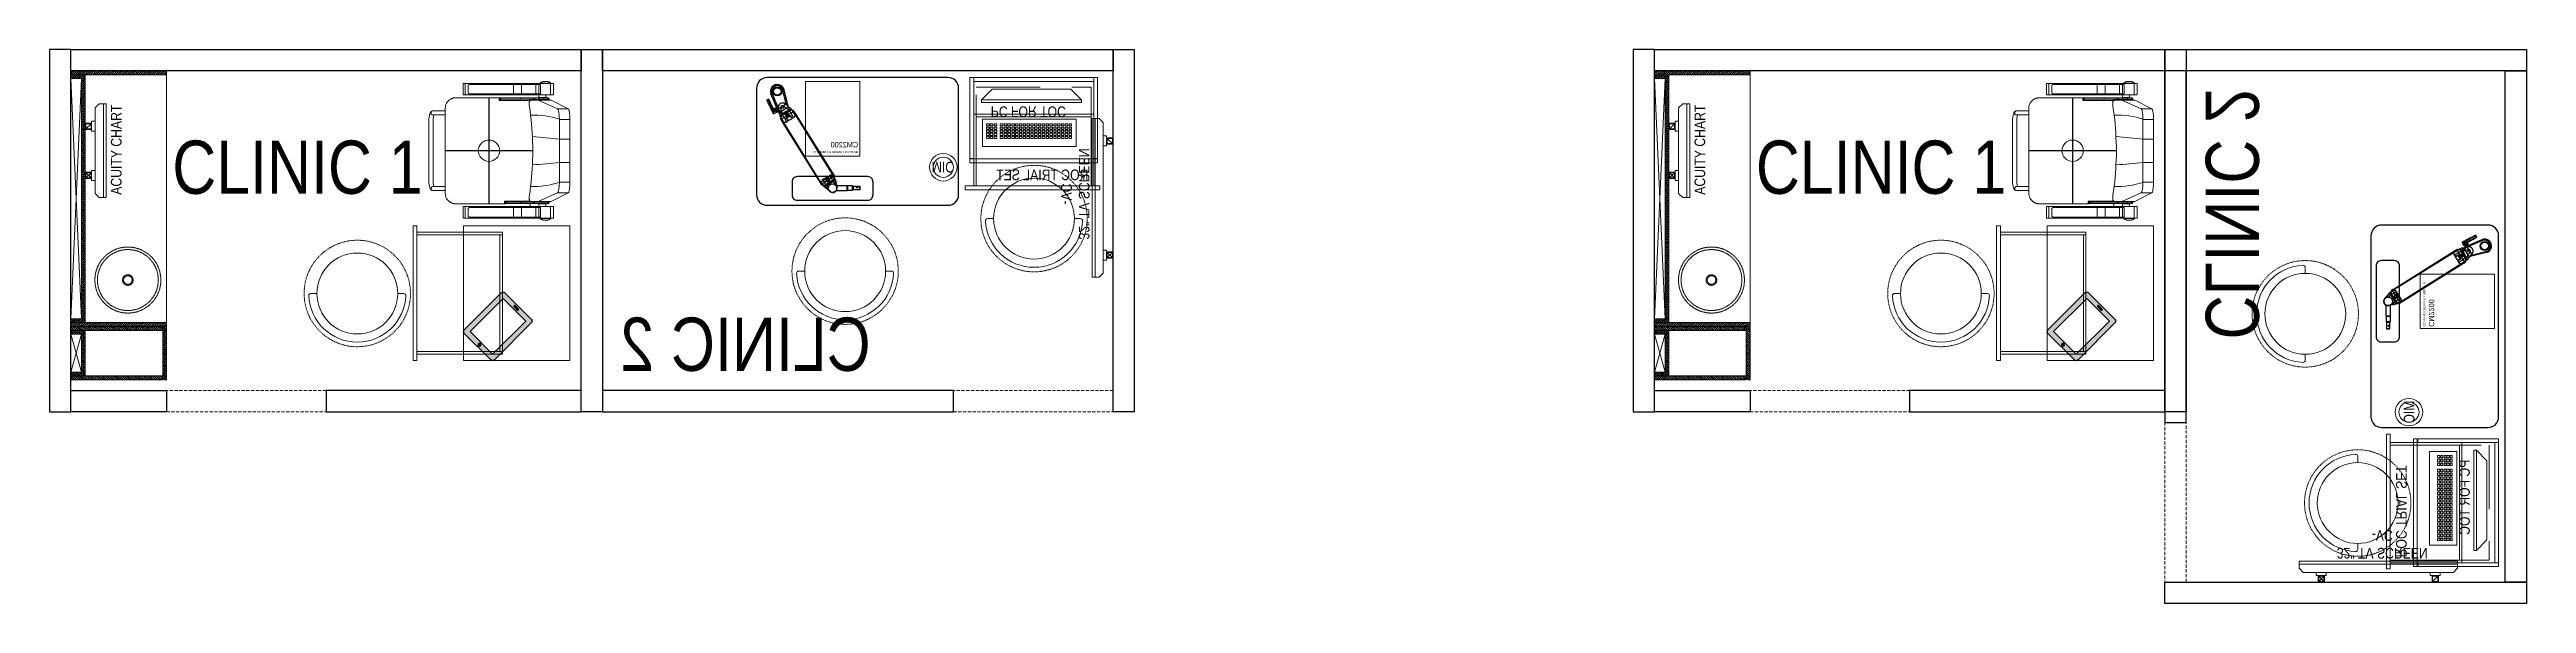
# Model space of a CAD drawing. Header units: millimetres. Extents: x 27333 to 46212, y -885368 to -882768.
# Drawn here: x 27333 to 38978, y -885368 to -882768 of the extents above; entities that cross this region are included whole.
import ezdxf

# ---------------------------------------------------------------- set-up
doc = ezdxf.new("R2010")
doc.units = ezdxf.units.MM
doc.header["$LTSCALE"] = 12
doc.header["$MEASUREMENT"] = 0
doc.header["$PDMODE"] = 3
for name, pattern in [('a_p6_plan_L18$0$HIDDEN', [0.375, 0.25, -0.125]), ('DASHDOT2', [0.5, 0.25, -0.125, 0, -0.125]), ('HIDDEN', [0.375, 0.25, -0.125])]:
    doc.linetypes.add(name, pattern=pattern)
doc.layers.get('0').update_dxf_attribs({"lineweight": 25})
for name, color, linetype, lineweight in [('A-SHUTTER', 5, 'Continuous', 18), ('LK-EQPMT', 3, 'Continuous', 18), ('LK-FF&E FLOOR', 1, 'Continuous', 9), ('LK-FF&E WALL', 1, 'Continuous', 9), ('LK-FURNITURE', 13, 'Continuous', 9), ('LK-IT', 3, 'Continuous', 18), ('LK-PARTITION', 21, 'Continuous', 25), ('LK-PELMET', 5, 'a_p6_plan_L18$0$HIDDEN', 9), ('LK-TV SCREEN', 3, 'Continuous', 9), ('LN-ELEVATION-1', 81, 'Continuous', 13), ('LN-ELEVATION-2', 103, 'Continuous', 20), ('LN-ELEVATION-3', 125, 'a_p6_plan_L18$0$HIDDEN', 18), ('LN-ELEVATION-4', 145, 'Continuous', 13), ('LN-HATCH', 251, 'Continuous', 0), ('LN-TEXT', 7, 'Continuous', 0)]:
    doc.layers.add(name, color=color, linetype=linetype, lineweight=lineweight)
doc.styles.add('LK TXT HEADER', font='Arial Narrow.ttf', dxfattribs={"height": 250})
doc.styles.add('LK TXT STD 100', font='Arial Narrow.ttf', dxfattribs={"height": 100})
doc.styles.get("Standard").update_dxf_attribs({"font": 'Arial Narrow.ttf'})
doc.dimstyles.new('LK DIM 100', dxfattribs={"dimscale": 0.8, "dimtxt": 100, "dimasz": 50, "dimexe": 50, "dimexo": 50, "dimgap": 25, "dimtad": 0, "dimdec": 0, "dimzin": 0, "dimdsep": 46, "dimtxsty": 'LK TXT STD 100', "dimblk": 'ARCHTICK', "dimblk1": 'ARCHTICK', "dimblk2": 'ARCHTICK', "dimcen": 0, "dimdle": 50, "dimclre": 8, "dimclrt": 256, "dimadec": 0, "dimazin": 0, "dimtfac": 1, "dimtdec": 0, "dimtofl": 0, "dimtmove": 1, "dimatfit": 3, "dimfxl": 3, "dimtolj": 1, "dimlwd": 5, "dimlwe": 0, "dimarcsym": 0})

# ---------------------------------------------------------------- blocks, each defined once
blk = doc.blocks.new('dsg')
at = {"color": 0, "linetype": 'ByBlock', "lineweight": -2}
for radius in [155, 143, 25, 20]:
    blk.add_circle((11492, -171103), radius, dxfattribs=at)
blk = doc.blocks.new('CLINIC - CABINET SINK')
at = {"layer": 'LN-HATCH', "ltscale": 0.5}
h = blk.add_hatch(dxfattribs=at)
h.set_pattern_fill('ANSI31', color=256, scale=2)
h.set_pattern_definition([(45, (4052861.5004, 1708016.356), (-4.4901280605, 4.4901280605), [])])
h.paths.add_polyline_path([(-563, 157), (565, 157), (565, 175), (-563, 175)])
h.paths.add_polyline_path([(583, 225), (601, 225), (601, -225), (583, -225)])
h.paths.add_polyline_path([(565, 225), (583, 225), (583, 157), (565, 157)])
h.paths.add_polyline_path([(-581, 225), (-599, 225), (-599, -225), (-581, -225)])
h.paths.add_polyline_path([(-581, 225), (-563, 225), (-563, 157), (-581, 157)])
at = {"layer": 'LN-ELEVATION-1', "ltscale": 0.5}
for points in [[(-581, 225), (-599, 225), (-599, -225), (-581, -225)], [(-581, 225), (-563, 225), (-563, 157), (-581, 157)], [(-563, 157), (565, 157), (565, 175), (-563, 175)], [(565, 225), (583, 225), (583, 157), (565, 157)], [(583, 225), (601, 225), (601, -225), (583, -225)]]:
    blk.add_lwpolyline(points, close=True, dxfattribs=at)
at = {"layer": 'LN-ELEVATION-2', "ltscale": 0.5}
blk.add_line((583, -225), (-581, -225), dxfattribs=at)
at = {"layer": 'LN-HATCH', "ltscale": 0.5}
for p, q in [((565, 225), (-563, 175)), ((-563, 225), (565, 175))]:
    blk.add_line(p, q, dxfattribs=at)
at = {"layer": 'LN-ELEVATION-3', "xscale": -1, "rotation": 41.1558274151866}
blk.add_blockref('dsg', (-103569, 136347), dxfattribs=at)
blk = doc.blocks.new('CLINIC SCREEN')
at = {"layer": 'LK-EQPMT', "ltscale": 12}
for p, q in [((-220, -19), (-201, 0)), ((201, 0), (-201, 0)), ((-139, 0), (-139, 16)), ((-139, 16), (-92, 16)), ((-92, 16), (-92, 0)), ((92, 16), (92, 0)), ((92, 16), (139, 16)), ((139, 0), (139, 16)), ((220, -19), (201, 0)), ((-220, -39), (-220, -19)), ((220, -39), (220, -19))]:
    blk.add_line(p, q, dxfattribs=at)
at = {"layer": 'LK-EQPMT'}
for p, q in [((-103, 43), (-127, 19)), ((-127, 43), (-103, 19)), ((103, 43), (127, 19))]:
    blk.add_line(p, q, dxfattribs=at)
for points in [[(-130, 16), (-100, 16), (-100, 46), (-130, 46)], [(-127, 19), (-103, 19), (-103, 43), (-127, 43)], [(130, 16), (100, 16), (100, 46), (130, 46)], [(127, 19), (103, 19), (103, 43), (127, 43)]]:
    blk.add_lwpolyline(points, close=True, dxfattribs=at)
at = {"layer": 'LK-EQPMT', "ltscale": 12}
blk.add_lwpolyline([(-220, -52), (-220, -39), (220, -39), (220, -52)], close=True, dxfattribs=at)
at = {"layer": 'LK-EQPMT', "color": 0, "ltscale": 2, "insert": (5, -100), "char_height": 50, "attachment_point": 5}
blk.add_mtext_dynamic_manual_height_columns('ACUITY CHART', width=466.48, gutter_width=12.5, heights=[0], dxfattribs=at)
blk = doc.blocks.new('CLINIC - MOP CLOSET')
at = {"layer": 'LN-ELEVATION-1', "ltscale": 0.5}
for p, q in [((-106, 216), (-124, 216)), ((-124, 216), (-124, -216)), ((-106, 216), (-88, 216)), ((-106, 148), (-106, 216)), ((-106, -216), (-106, 216)), ((-88, 148), (-106, 148)), ((-88, 216), (-88, 148)), ((90, 166), (-88, 166)), ((-88, 166), (-88, 148)), ((-88, 148), (90, 148)), ((90, 216), (108, 216)), ((90, 148), (90, 216)), ((90, 148), (90, 166)), ((108, 148), (90, 148)), ((108, 216), (108, 148)), ((108, 216), (126, 216)), ((108, -216), (108, 216)), ((126, 216), (126, -216)), ((-124, -216), (-106, -216)), ((-115, -216), (-124, -225)), ((-124, -225), (-124, -234)), ((126, -216), (-115, -216)), ((126, -216), (108, -216)), ((126, -234), (126, -216)), ((-124, -234), (126, -234))]:
    blk.add_line(p, q, dxfattribs=at)
at = {"layer": 'LN-HATCH', "linetype": 'Continuous', "ltscale": 0.5}
for p, q in [((-124, 213), (-122, 216)), ((-124, 205), (-113, 216)), ((-124, 196), (-106, 214)), ((-124, 187), (-106, 205)), ((-124, 178), (-106, 196)), ((-124, 169), (-106, 187)), ((-124, 160), (-106, 178)), ((-124, 152), (-106, 170)), ((-124, 143), (-106, 161)), ((-124, 134), (-106, 152)), ((-124, 125), (-106, 143)), ((-124, 116), (-106, 134)), ((-124, 107), (-106, 125)), ((-124, 99), (-106, 117)), ((-106, 214), (-104, 216)), ((-106, 205), (-95, 216)), ((-106, 196), (-88, 214)), ((-106, 187), (-88, 205)), ((-106, 178), (-88, 196)), ((-106, 170), (-88, 188)), ((-106, 161), (-88, 179)), ((-106, 152), (-88, 170)), ((-101, 148), (-88, 161)), ((-93, 148), (-88, 152)), ((-88, 161), (-83, 166)), ((-88, 152), (-75, 166)), ((-84, 148), (-66, 166)), ((-75, 148), (-57, 166)), ((-66, 148), (-48, 166)), ((-57, 148), (-39, 166)), ((-48, 148), (-30, 166)), ((-40, 148), (-22, 166)), ((-31, 148), (-13, 166)), ((-22, 148), (-4, 166)), ((-13, 148), (5, 166)), ((-4, 148), (14, 166)), ((5, 148), (23, 166)), ((13, 148), (31, 166)), ((22, 148), (40, 166)), ((31, 148), (49, 166)), ((40, 148), (58, 166)), ((49, 148), (67, 166)), ((58, 148), (76, 166)), ((67, 148), (85, 166)), ((75, 148), (90, 162)), ((84, 148), (90, 153)), ((90, 215), (90, 216)), ((90, 206), (99, 216)), ((90, 198), (108, 216)), ((90, 189), (108, 207)), ((90, 180), (108, 198)), ((90, 171), (108, 189)), ((90, 162), (108, 180)), ((90, 153), (108, 171)), ((93, 148), (108, 163)), ((102, 148), (108, 154)), ((108, 216), (108, 216)), ((108, 207), (117, 216)), ((108, 198), (126, 216)), ((108, 189), (126, 207)), ((108, 180), (126, 198)), ((108, 171), (126, 189)), ((108, 163), (126, 181)), ((108, 154), (126, 172)), ((108, 145), (126, 163)), ((108, 136), (126, 154)), ((108, 127), (126, 145)), ((108, 118), (126, 136)), ((108, 110), (126, 128)), ((108, 101), (126, 119)), ((-124, 90), (-106, 108)), ((-124, 81), (-106, 99)), ((-124, 72), (-106, 90)), ((-124, 63), (-106, 81)), ((-124, 54), (-106, 72)), ((-124, 46), (-106, 64)), ((-124, 37), (-106, 55)), ((-124, 28), (-106, 46)), ((-124, 19), (-106, 37)), ((-124, 10), (-106, 28)), ((-124, 1), (-106, 19)), ((-124, -8), (-106, 10)), ((-124, -16), (-106, 2)), ((108, 92), (126, 110)), ((108, 83), (126, 101)), ((108, 74), (126, 92)), ((108, 65), (126, 83)), ((108, 57), (126, 75)), ((108, 48), (126, 66)), ((108, 39), (126, 57)), ((108, 30), (126, 48)), ((108, 21), (126, 39)), ((108, 12), (126, 30)), ((108, 4), (126, 22)), ((108, -5), (126, 13)), ((108, -14), (126, 4)), ((-124, -25), (-106, -7)), ((-124, -34), (-106, -16)), ((-124, -43), (-106, -25)), ((-124, -52), (-106, -34)), ((-124, -61), (-106, -43)), ((-124, -69), (-106, -51)), ((-124, -78), (-106, -60)), ((-124, -87), (-106, -69)), ((-124, -96), (-106, -78)), ((-124, -105), (-106, -87)), ((-124, -114), (-106, -96)), ((-124, -122), (-106, -104)), ((-124, -131), (-106, -113)), ((108, -23), (126, -5)), ((108, -32), (126, -14)), ((108, -41), (126, -23)), ((108, -50), (126, -32)), ((108, -58), (126, -40)), ((108, -67), (126, -49)), ((108, -76), (126, -58)), ((108, -85), (126, -67)), ((108, -94), (126, -76)), ((108, -103), (126, -85)), ((108, -111), (126, -93)), ((108, -120), (126, -102)), ((108, -129), (126, -111)), ((-124, -140), (-106, -122)), ((-124, -149), (-106, -131)), ((-124, -158), (-106, -140)), ((-124, -167), (-106, -149)), ((-124, -175), (-106, -157)), ((-124, -184), (-106, -166)), ((-124, -193), (-106, -175)), ((-124, -202), (-106, -184)), ((-124, -211), (-106, -193)), ((-124, -231), (-109, -216)), ((-121, -216), (-106, -202)), ((-118, -234), (-100, -216)), ((-112, -216), (-106, -210)), ((-110, -234), (-92, -216)), ((-101, -234), (-83, -216)), ((-92, -234), (-74, -216)), ((-83, -234), (-65, -216)), ((-74, -234), (-56, -216)), ((-65, -234), (-47, -216)), ((-57, -234), (-39, -216)), ((-48, -234), (-30, -216)), ((-39, -234), (-21, -216)), ((-30, -234), (-12, -216)), ((-21, -234), (-3, -216)), ((-12, -234), (6, -216)), ((-4, -234), (14, -216)), ((5, -234), (23, -216)), ((14, -234), (32, -216)), ((23, -234), (41, -216)), ((32, -234), (50, -216)), ((41, -234), (59, -216)), ((49, -234), (67, -216)), ((58, -234), (76, -216)), ((67, -234), (85, -216)), ((76, -234), (94, -216)), ((85, -234), (103, -216)), ((94, -234), (112, -216)), ((103, -234), (121, -216)), ((108, -138), (126, -120)), ((108, -147), (126, -129)), ((108, -156), (126, -138)), ((108, -164), (126, -146)), ((108, -173), (126, -155)), ((108, -182), (126, -164)), ((108, -191), (126, -173)), ((108, -200), (126, -182)), ((108, -209), (126, -191)), ((109, -216), (126, -199)), ((111, -234), (126, -220)), ((118, -216), (126, -208)), ((120, -234), (126, -229))]:
    blk.add_line(p, q, dxfattribs=at)
at = {"layer": 'LN-HATCH', "ltscale": 0.5}
for p, q in [((90, 216), (-88, 166)), ((-88, 216), (90, 166))]:
    blk.add_line(p, q, dxfattribs=at)
blk = doc.blocks.new('TRIAL SET CABINET 633x500')
at = {"layer": 'LN-ELEVATION-4', "true_color": 0xc7c8ca}
h = blk.add_hatch(color=9, dxfattribs=at)
h.dxf.hatch_style = 1
edge = h.paths.add_edge_path()
edge.add_line((-9, -982), (116, -858))
edge.add_arc((107, -849), 12, 315, 405)
edge.add_line((116, -841), (-58, -667))
edge.add_arc((-67, -675), 12, 45, 135)
edge.add_line((-75, -667), (-199, -791))
edge.add_arc((-191, -800), 12, 135, 225)
edge.add_line((-199, -808), (-26, -982))
edge.add_arc((-17, -973), 12, 225, 315)
h.paths.add_polyline_path([(-17, -955), (89, -849), (-67, -693), (-173, -800)], flags=16)
edge = h.paths.add_edge_path(flags=16)
edge.add_line((-138, -742), (-124, -728))
edge.add_arc((-121, -731), 4, 45, 135, ccw=False)
edge.add_arc((-121, -731), 4, -45, 45, ccw=False)
edge.add_line((-118, -733), (-133, -748))
edge.add_arc((-135, -745), 4, 225, 315, ccw=False)
edge.add_arc((-135, -745), 4, 135, 225, ccw=False)
edge = h.paths.add_edge_path(flags=16)
edge.add_arc((45, -911), 7, 0, 360)
at = {"layer": 'LN-ELEVATION-4', "lineweight": 0, "true_color": 0x939598}
h = blk.add_hatch(dxfattribs=at)
h.set_pattern_fill('ANSI31', color=252, scale=10, angle=405)
h.set_pattern_definition([(90, (-3772352.8758, -3684050.3276), (-1.25, 2e-16), [])])
edge = h.paths.add_edge_path()
edge.add_line((-138, -742), (-124, -728))
edge.add_arc((-121, -731), 4, 45, 135, ccw=False)
edge.add_arc((-121, -731), 4, -45, 45, ccw=False)
edge.add_line((-118, -733), (-133, -748))
edge.add_arc((-135, -745), 4, 225, 315, ccw=False)
edge.add_arc((-135, -745), 4, 135, 225, ccw=False)
edge = h.paths.add_edge_path()
edge.add_arc((45, -911), 7, 0, 360)
at = {"layer": 'LK-FURNITURE'}
blk.add_circle((0, 0), 50.1, dxfattribs=at)
at = {"layer": 'LN-ELEVATION-1'}
blk.add_lwpolyline([(119, -352), (119, -985), (-381, -985), (-381, -352)], close=True, dxfattribs=at)
at = {"layer": 'LN-ELEVATION-2', "color": 146, "true_color": 0x105689}
for points in [[(-63, -382), (-63, -394), (339, -394), (339, -382)], [(-63, -394), (-63, -943), (-51, -943), (-51, -394)], [(339, -352), (339, -985), (357, -985), (357, -352)], [(-63, -955), (-63, -943), (339, -943), (339, -955)]]:
    blk.add_lwpolyline(points, close=True, dxfattribs=at)
at = {"layer": 'LN-ELEVATION-4', "color": 18, "lineweight": 30, "true_color": 0x000000}
for points in [[(-9, -982), (116, -858, 0.414214), (116, -841), (-58, -667, 0.414214), (-75, -667), (-199, -791, 0.414214), (-199, -808), (-26, -982, 0.414214)], [(-138, -742), (-124, -728, -0.414214), (-118, -728), (-118, -728, -0.414214), (-118, -733), (-133, -748, -0.414214), (-138, -748), (-138, -748, -0.414214)]]:
    blk.add_lwpolyline(points, format="xyb", close=True, dxfattribs=at)
blk.add_lwpolyline([(-17, -955), (89, -849), (-67, -693), (-173, -800)], close=True, dxfattribs=at)
blk.add_circle((45, -911), 7, dxfattribs=at)
blk = doc.blocks.new('CHAIR UNIT')
at = {"layer": 'Defpoints', "linetype": 'HIDDEN'}
for p, q in [((0, 206), (0, -206)), ((-249, 0), (249, 0))]:
    blk.add_line(p, q, dxfattribs=at)
at = {"layer": 'LK-FURNITURE'}
for points in [[(-197, 373), (-238, 292), (-238, 231, 0.110434), (-238, 230), (-238, 199), (-238, 199)], [(238, 199), (238, 199), (238, 230, 0.107055), (238, 231), (238, 292), (197, 373)], [(236, 193, -0.026868), (242, 193), (242, 193), (242, 194), (242, 194), (242, 194), (242, 195), (242, 195), (242, 195), (242, 195), (242, 196), (242, 196), (242, 196), (242, 196), (242, 197), (241, 197), (241, 198), (241, 198), (241, 199), (241, 199), (241, 199), (240, 199), (240, 200), (240, 200), (240, 200), (240, 200), (240, 200), (239, 201), (239, 201), (239, 201), (239, 201), (238, 201), (238, 202)], [(249, 73, 0.004277), (236, 73), (236, 193)], [(-249, 48, -0.00446), (-236, 48), (-236, 48), (-236, 48), (-238, 49), (-241, 50), (-243, 51), (-244, 52), (-245, 52), (-245, 52), (-245, 53), (-245, 53), (-245, 53), (-244, 53), (-244, 54), (-244, 54), (-244, 54), (-244, 54), (-244, 55), (-244, 55), (-243, 55), (-243, 55), (-243, 55), (-243, 56), (-243, 56), (-243, 56), (-243, 56), (-243, 57), (-243, 57), (-243, 57), (-243, 57), (-243, 58), (-243, 58), (-243, 58), (-243, 59), (-243, 59), (-243, 59)]]:
    blk.add_lwpolyline(points, format="xyb", dxfattribs=at)
for points in [[(-147, 331), (-147, 381), (-152, 381), (-156, 380), (-160, 380), (-164, 380), (-168, 380), (-172, 379), (-176, 379), (-179, 379), (-183, 378), (-185, 377), (-188, 377), (-190, 376), (-193, 376), (-194, 375), (-195, 374), (-196, 373), (-197, 373), (-197, 322)], [(-147, 381), (147, 381)], [(-55, 331), (-55, 381)], [(55, 331), (55, 381)], [(197, 322), (197, 373), (196, 373), (196, 374), (194, 375), (193, 376), (191, 376), (188, 377), (186, 377), (183, 378), (179, 379), (176, 379), (172, 379), (168, 380), (164, 380), (160, 380), (156, 380), (152, 381), (147, 381), (147, 331)], [(-316, 291), (-318, 291), (-319, 290), (-319, 290), (-319, 289), (-320, 289), (-320, 288), (-320, 288), (-321, 287), (-321, 286), (-321, 286), (-322, 285), (-322, 285), (-322, 284), (-322, 284), (-323, 283), (-323, 283), (-323, 282), (-323, 282), (-323, 281), (-324, 280), (-324, 280), (-324, 279), (-324, 278), (-325, 278), (-325, 277), (-325, 277), (-325, 276), (-325, 275), (-325, 275), (-326, 274), (-326, 274), (-326, 272), (-326, 270), (-326, 270), (-326, 269), (-326, 269), (-326, 268), (-326, 268), (-326, 267), (-326, 267), (-326, 266), (-326, 266), (-326, 265), (-326, 265), (-326, 264), (-326, 264), (-326, 263), (-326, 262), (-326, 262), (-326, 261), (-326, 261), (-326, 259), (-326, 259), (-326, 258), (-326, 258), (-326, 257), (-325, 257), (-325, 256), (-325, 256), (-325, 255), (-325, 254), (-325, 254), (-325, 253), (-324, 253), (-324, 252), (-324, 251), (-324, 251), (-323, 250), (-323, 250), (-323, 249), (-323, 249), (-323, 248), (-322, 248), (-322, 247), (-322, 246), (-322, 246), (-321, 245), (-321, 245), (-321, 244), (-320, 244), (-320, 243), (-320, 243), (-319, 242), (-319, 242), (-319, 241), (-318, 241), (-316, 241)], [(-318, 241), (-318, 291)], [(-262, 290), (-262, 303), (-316, 303), (-316, 290), (-262, 290), (-262, 187)], [(-316, 290), (-316, 187)], [(-267, 187), (-267, 242), (-311, 242), (-311, 187)], [(-267, 234), (-311, 234)], [(-248, 266), (-250, 267), (-262, 267)], [(-262, 235), (-250, 235), (-248, 236)], [(-250, 235), (-250, 267)], [(-238, 277), (-242, 277), (-242, 283), (-242, 283), (-243, 283), (-243, 283), (-243, 283), (-243, 283), (-243, 283), (-244, 283), (-244, 283), (-244, 283), (-244, 283), (-244, 283), (-245, 282), (-245, 282), (-245, 282), (-245, 282), (-246, 282), (-246, 282), (-246, 282), (-246, 282), (-246, 282), (-246, 281), (-247, 281), (-247, 281), (-247, 281), (-247, 281), (-247, 281), (-247, 281), (-247, 280), (-247, 280), (-248, 280), (-248, 280), (-248, 280), (-248, 279), (-248, 279), (-248, 279), (-248, 278), (-248, 278), (-248, 278), (-248, 278), (-248, 278), (-248, 277), (-248, 277), (-248, 277), (-248, 277), (-248, 277)], [(-243, 258), (-243, 277), (-248, 277), (-248, 258)], [(-248, 215), (-248, 210), (-243, 210), (-243, 215), (-248, 215), (-248, 236)], [(-238, 283), (-242, 283)], [(-243, 249), (-242, 249), (-242, 250), (-242, 250), (-242, 250), (-242, 277), (-242, 277), (-242, 277), (-242, 277), (-242, 277), (-242, 277), (-242, 277), (-242, 277), (-242, 277), (-242, 277), (-242, 277), (-243, 277), (-243, 277), (-243, 277)], [(-242, 250), (-241, 250), (-239, 250), (-238, 250)], [(-238, 202), (-238, 202), (-238, 201), (-239, 201), (-239, 201), (-239, 201), (-239, 201), (-239, 201), (-239, 200), (-240, 200), (-240, 200), (-240, 200), (-240, 200), (-240, 199), (-240, 199), (-241, 199), (-241, 199), (-241, 198), (-241, 198), (-241, 198), (-241, 197), (-242, 197), (-242, 197), (-242, 197), (-242, 196), (-242, 196), (-242, 196), (-242, 196), (-242, 195), (-242, 195), (-242, 195), (-242, 195), (-242, 194), (-242, 194), (-242, 194), (-243, 193), (-243, 232), (-242, 236), (-241, 240), (-240, 244), (-238, 246)], [(-243, 236), (-243, 215)], [(-238, 231), (-197, 322)], [(-238, 230), (-238, 230), (-238, 291), (-238, 291), (-238, 291), (-238, 291), (-238, 291), (-238, 291), (-238, 292), (-238, 292), (-238, 292)], [(147, 331), (-147, 331)], [(197, 321), (197, 322), (197, 322)], [(197, 322), (238, 231)], [(238, 246), (239, 245), (240, 242), (241, 239), (242, 236), (242, 232), (242, 193), (242, 84), (242, 82), (241, 80), (240, 77), (238, 75), (236, 73), (236, 73), (236, 73), (238, 74), (241, 75), (243, 76), (244, 77), (245, 77), (245, 77), (245, 78), (245, 78), (245, 78), (244, 78), (244, 79), (244, 79), (244, 79), (244, 79), (244, 80), (244, 80), (243, 80), (243, 80), (243, 80), (243, 81), (243, 81), (243, 81), (243, 81), (243, 82), (243, 82), (243, 82), (243, 82), (243, 83), (243, 83), (243, 83), (243, 84), (242, 84), (242, 84)], [(238, 230), (238, 230), (238, 291), (238, 291), (238, 291), (238, 291), (238, 291), (238, 291), (238, 292), (238, 292), (238, 292)], [(248, 277), (248, 277), (248, 277), (248, 278), (248, 278), (248, 278), (248, 278), (248, 279), (248, 279), (248, 279), (248, 279), (248, 280), (248, 280), (248, 280), (247, 280), (247, 280), (247, 281), (247, 281), (247, 281), (247, 281), (247, 281), (247, 281), (246, 282), (246, 282), (246, 282), (246, 282), (245, 282), (245, 282), (245, 282), (245, 282), (244, 283), (244, 283), (244, 283), (244, 283), (244, 283), (244, 283), (243, 283), (243, 283), (243, 283), (243, 283), (243, 283), (242, 283), (242, 283), (242, 277), (238, 277)], [(242, 283), (238, 283)], [(238, 250), (239, 250), (242, 250)], [(242, 258), (242, 277), (248, 277), (248, 258)], [(242, 249), (242, 249), (242, 250), (242, 250), (242, 250), (242, 250), (242, 250), (242, 277), (242, 277), (242, 277), (242, 277), (242, 277), (242, 277), (242, 277), (242, 277), (242, 277), (242, 277), (242, 277), (242, 277), (242, 277), (242, 277)], [(242, 214), (242, 210), (248, 210), (248, 214), (242, 214), (242, 236)], [(262, 267), (249, 267), (248, 266)], [(248, 236), (249, 235), (262, 235)], [(248, 214), (248, 236)], [(249, 267), (249, 235)], [(316, 290), (316, 303), (262, 303), (262, 290), (316, 290), (316, 187)], [(262, 290), (262, 187)], [(311, 187), (311, 242), (266, 242), (266, 187)], [(311, 234), (266, 234)], [(316, 241), (318, 241), (319, 241), (319, 242), (320, 243), (320, 243), (321, 244), (321, 245), (321, 245), (321, 246), (322, 246), (322, 247), (322, 247), (322, 247), (322, 248), (323, 248), (323, 249), (323, 249), (323, 250), (323, 250), (324, 251), (324, 252), (324, 252), (324, 253), (325, 254), (325, 255), (325, 255), (325, 256), (325, 257), (325, 257), (326, 258), (326, 258), (326, 259), (326, 259), (326, 260), (326, 261), (326, 262), (326, 262), (326, 263), (326, 264), (326, 264), (326, 265), (326, 265), (326, 266), (326, 266), (326, 267), (326, 267), (326, 268), (326, 268), (326, 269), (326, 270), (326, 270), (326, 271), (326, 272), (326, 273), (326, 273), (326, 274), (325, 275), (325, 275), (325, 276), (325, 277), (325, 277), (325, 278), (325, 278), (324, 279), (324, 280), (324, 280), (324, 281), (323, 282), (323, 282), (323, 283), (323, 283), (322, 284), (322, 285), (322, 286), (321, 286), (321, 287), (321, 287), (321, 287), (320, 288), (320, 289), (320, 289), (319, 290), (319, 290), (319, 290), (318, 291), (316, 291)], [(318, 291), (318, 241)], [(-316, 155), (-316, 187), (-311, 187), (-311, 155)], [(-316, -112), (-316, 155), (-311, 155), (-311, -92), (-311, -92), (-311, -92), (-311, -92), (-311, -92), (-311, -93), (-311, -93), (-311, -93), (-311, -93), (-311, -94), (-311, -94), (-311, -94), (-311, -94), (-311, -94), (-311, -95), (-310, -95), (-310, -95), (-310, -95), (-310, -95), (-310, -95), (-310, -96), (-310, -96), (-309, -96), (-309, -96), (-309, -96), (-309, -96), (-308, -96), (-308, -97), (-308, -97), (-308, -97), (-308, -97), (-307, -97), (-307, -97), (-307, -97), (-307, -97), (-307, -97), (-306, -97), (-271, -97), (-271, -97), (-271, -97), (-271, -97), (-271, -97), (-270, -97), (-270, -97), (-270, -97), (-270, -97), (-270, -96), (-270, -96), (-269, -96), (-269, -96), (-269, -96), (-269, -96), (-269, -96), (-268, -96), (-268, -96), (-268, -95), (-268, -95), (-268, -95), (-268, -95), (-268, -95), (-267, -95), (-267, -95), (-267, -94), (-267, -94), (-267, -94), (-267, -94), (-267, -93), (-267, -93), (-267, -93), (-267, -93), (-267, -93), (-267, -92), (-267, -92), (-267, -92), (-267, -92), (-267, 155), (-262, 155), (-262, -112)], [(-267, 220), (-311, 220)], [(-267, 153), (-311, 153)], [(-267, 155), (-267, 187), (-262, 187), (-262, 155)], [(-248, 210), (-248, 149)], [(-248, 51), (-248, 53), (-248, 149), (-243, 149), (-243, 61)], [(-243, 223), (-242, 223), (-242, 223), (-242, 223), (-242, 223), (-242, 223), (-242, 224)], [(-243, 210), (-243, 149)], [(-236, 193), (-237, 193), (-237, 193), (-238, 193), (-239, 193), (-239, 193), (-240, 193), (-240, 193), (-241, 193), (-242, 193), (-243, 193), (-243, 59), (-242, 57), (-241, 55), (-240, 52), (-238, 50), (-236, 48), (-236, 193)], [(-238, 199), (-238, 199), (-238, 199), (-238, 199), (-238, 198), (-238, 198), (-238, 198), (-238, 197), (-238, 197), (-238, 197), (-238, 197), (-237, 196), (-237, 196), (-237, 196), (-237, 196), (-237, 195), (-237, 195), (-237, 195), (-237, 195), (-236, 194), (-236, 194), (-236, 194), (-236, 193), (-236, 193), (-235, 193), (-235, 193), (-235, 192), (-235, 192), (-235, 192), (-235, 192), (-234, 192), (-234, 191), (-233, 191), (-233, 191), (-233, 191), (-233, 191), (-232, 190), (-232, 190), (-232, 190), (-232, 190), (-231, 190), (-231, 190), (-231, 190), (-230, 190), (-230, 190), (-230, 190), (-230, 190), (-229, 189), (-229, 189), (-229, 189), (-228, 189), (-228, 189), (-228, 189), (-215, 189)], [(-215, 189), (-208, 190), (-187, 193), (-167, 196), (-146, 198), (-125, 200), (-104, 202), (-83, 203), (-62, 204), (-42, 205), (-21, 206), (0, 206), (21, 206), (42, 205), (63, 204), (84, 203), (105, 202), (126, 200), (146, 198), (167, 196), (188, 193), (209, 190), (215, 189)], [(215, 189), (228, 189), (228, 189), (229, 189), (229, 189), (229, 189), (229, 189), (230, 190), (230, 190), (231, 190), (231, 190), (231, 190), (231, 190), (232, 190), (232, 190), (232, 190), (232, 190), (232, 190), (233, 191), (233, 191), (233, 191), (233, 191), (234, 191), (234, 192), (235, 192), (235, 192), (235, 192), (235, 192), (235, 193), (236, 193), (236, 193), (236, 193), (236, 194), (237, 194), (237, 194), (237, 195), (237, 195), (237, 195), (237, 195), (237, 196), (237, 196), (237, 196), (238, 196), (238, 197), (238, 197), (238, 197), (238, 198), (238, 198), (238, 198), (238, 199), (238, 199), (238, 199), (238, 199), (238, 199)], [(242, 224), (242, 223), (242, 223), (242, 223), (242, 223)], [(242, 149), (242, 210)], [(248, 76), (248, 149), (242, 149), (242, 84)], [(248, 149), (248, 210)], [(262, 194), (248, 194)], [(262, 155), (262, 187), (266, 187), (266, 155)], [(316, 155), (316, -112), (262, -112), (262, -122), (316, -122), (316, -112)], [(262, -112), (262, 155), (266, 155), (266, -92), (266, -92), (266, -92), (266, -92), (267, -92), (267, -92), (267, -93), (267, -93), (267, -93), (267, -93), (267, -93), (267, -94), (267, -94), (267, -94), (267, -94), (267, -94), (267, -94), (267, -94), (268, -95), (268, -95), (268, -95), (268, -95), (268, -95), (268, -95), (268, -95), (269, -96), (269, -96), (269, -96), (269, -96), (269, -96), (270, -96), (270, -96), (270, -96), (270, -97), (271, -97), (271, -97), (271, -97), (271, -97), (271, -97), (306, -97), (307, -97), (307, -97), (307, -97), (307, -97), (307, -97), (308, -97), (308, -96), (308, -96), (308, -96), (308, -96), (309, -96), (309, -96), (309, -96), (309, -96), (309, -96), (309, -96), (310, -95), (310, -95), (310, -95), (310, -95), (310, -95), (310, -95), (311, -94), (311, -94), (311, -94), (311, -94), (311, -94), (311, -94), (311, -93), (311, -93), (311, -93), (311, -93), (311, -93), (311, -92), (311, -92), (311, -92), (311, -92), (311, -92), (311, -92), (311, 155)], [(311, 220), (266, 220)], [(311, 153), (266, 153)], [(-267, 115), (-311, 115)], [(-249, -156), (-249, 48), (-249, 48), (-249, 49), (-249, 49), (-249, 49), (-249, 49), (-249, 49), (-249, 50), (-249, 50), (-249, 50), (-249, 50), (-249, 50), (-248, 51), (-248, 51), (-248, 51), (-248, 51), (-248, 52), (-248, 52), (-248, 52), (-248, 52), (-248, 52), (-247, 52), (-247, 53), (-247, 53), (-247, 53), (-247, 53), (-247, 53), (-246, 53), (-245, 52)], [(-248, 53), (-247, 53)], [(-247, 53), (-246, 53), (-246, 54), (-245, 54), (-245, 54), (-245, 55), (-245, 55), (-245, 55), (-244, 55), (-244, 56), (-244, 56), (-244, 56), (-244, 56), (-244, 57), (-244, 57), (-243, 57), (-243, 57), (-243, 57), (-243, 58), (-243, 58), (-243, 59), (-243, 59), (-243, 59), (-243, 59), (-243, 60), (-243, 60), (-243, 60), (-243, 61), (-243, 61), (-243, 61)], [(247, 78), (246, 78), (245, 77)], [(248, 76), (249, 75), (249, 75), (249, 75), (249, 75), (249, 74), (249, 74), (249, 74), (249, 73), (249, 73), (249, -156)], [(311, 115), (266, 115)], [(-249, -156), (-249, -156), (-249, -157), (-249, -157), (-249, -158), (-249, -158), (-249, -159), (-249, -160), (-249, -161), (-249, -162), (-249, -162), (-249, -163), (-248, -164), (-248, -164), (-248, -165), (-248, -166), (-248, -166), (-248, -167), (-248, -167), (-247, -168), (-247, -169), (-247, -170), (-247, -170), (-246, -171), (-246, -172), (-246, -173), (-246, -173), (-246, -174), (-246, -174), (-245, -175), (-245, -176), (-244, -176), (-244, -178), (-243, -179), (-243, -180), (-242, -181), (-242, -181), (-242, -182), (-241, -183), (-241, -183)], [(-199, -206), (-199, -206), (-206, -205), (-212, -204), (-218, -202), (-224, -199), (-229, -196), (-233, -192), (-237, -188), (-241, -183), (-241, -183), (-241, -183)], [(199, -206), (-199, -206)], [(-187, -206), (-187, -263), (-187, -265), (-187, -266), (-186, -268), (-185, -270), (-184, -271), (-183, -273), (-182, -274), (-180, -275), (-178, -276), (-175, -277), (-172, -278), (-169, -279), (-166, -280), (-163, -280), (-159, -281), (-156, -281), (-152, -282), (-149, -282), (-145, -282), (-141, -282), (-137, -282), (137, -282), (139, -282), (143, -282), (147, -282), (151, -282), (154, -282), (158, -281), (161, -281), (164, -280), (167, -279), (170, -279), (173, -278), (176, -277), (179, -276), (181, -274), (182, -273), (184, -272), (185, -270), (186, -269), (187, -267), (187, -265), (187, -263), (187, -263), (187, -206)], [(-177, -272), (-177, -272), (-177, -272), (-176, -272), (-176, -272), (-176, -272), (-176, -272), (-175, -272), (-175, -272), (-175, -272), (-174, -272), (-174, -272), (-174, -272), (-174, -272), (-173, -272), (-173, -271), (-172, -271), (-172, -271), (-172, -271), (-171, -270), (-171, -270), (-171, -270), (-171, -270), (-170, -270), (-170, -269), (-170, -269), (-170, -269), (-169, -268), (-169, -268), (-169, -268), (-169, -268), (-169, -268), (-169, -267), (-168, -267), (-168, -267), (-168, -266), (-168, -266), (-168, -266), (-168, -266), (-168, -265), (-168, -265), (-168, -265), (-168, -265), (-168, -264), (-168, -264), (-168, -264), (-168, -264), (-168, -263), (-168, -263), (-168, -206)], [(177, -272), (177, -272), (177, -272), (176, -272), (176, -272), (176, -272), (176, -272), (175, -272), (175, -272), (175, -272), (174, -272), (174, -272), (174, -272), (174, -272), (173, -272), (173, -271), (173, -271), (173, -271), (172, -271), (172, -271), (172, -271), (172, -271), (171, -270), (171, -270), (171, -270), (171, -270), (171, -270), (170, -270), (170, -269), (170, -269), (170, -269), (169, -268), (169, -268), (169, -268), (169, -268), (169, -268), (169, -267), (168, -267), (168, -267), (168, -266), (168, -266), (168, -266), (168, -266), (168, -266), (168, -265), (168, -265), (168, -265), (168, -264), (168, -264), (168, -264), (168, -264), (168, -263), (168, -263), (168, -206)], [(249, -156), (249, -156), (249, -157), (249, -157), (249, -158), (249, -158), (249, -159), (249, -160), (249, -161), (249, -161), (249, -162), (249, -162), (249, -163), (248, -164), (248, -164), (248, -165), (248, -165), (248, -166), (248, -166), (248, -167), (248, -167), (247, -168), (247, -169), (247, -170), (247, -170), (246, -171), (246, -172), (246, -173), (246, -173), (246, -174), (246, -174), (245, -175), (245, -175), (245, -176), (244, -176), (244, -177), (244, -178), (244, -178), (243, -179), (243, -180), (242, -181), (242, -182), (241, -183), (241, -183), (237, -188), (233, -192), (229, -196), (224, -199), (218, -202), (212, -204), (206, -205), (199, -206), (199, -206)], [(-187, -263), (-187, -263), (-187, -264), (-187, -264), (-187, -264), (-187, -265), (-187, -265), (-187, -265), (-187, -265), (-187, -266), (-187, -266), (-187, -266), (-187, -266), (-187, -267), (-187, -267), (-186, -267), (-186, -268), (-186, -268), (-186, -268), (-186, -268), (-186, -268), (-185, -269), (-185, -269), (-185, -269), (-185, -270), (-184, -270), (-184, -270), (-184, -270), (-184, -270), (-183, -271), (-183, -271), (-183, -271), (-182, -271), (-182, -272), (-181, -272), (-181, -272), (-181, -272), (-181, -272), (-180, -272), (-180, -272), (-180, -272), (-179, -272), (-179, -272), (-179, -272), (-179, -272), (-178, -272), (-178, -272), (-177, -272)], [(168, -259), (167, -259), (165, -259), (164, -260), (162, -260), (159, -261), (157, -261), (154, -262), (151, -262), (148, -262), (145, -262), (141, -262), (138, -262), (137, -262), (-137, -262)], [(177, -272), (178, -272), (178, -272), (179, -272), (179, -272), (179, -272), (179, -272), (180, -272), (180, -272), (180, -272), (181, -272), (181, -272), (181, -272), (181, -272), (182, -272), (182, -271), (183, -271), (183, -271), (183, -271), (183, -271), (183, -271), (184, -270), (184, -270), (184, -270), (184, -270), (185, -270), (185, -269), (185, -269), (185, -269), (185, -269), (186, -268), (186, -268), (186, -268), (186, -268), (186, -267), (187, -267), (187, -267), (187, -266), (187, -266), (187, -266), (187, -265), (187, -265), (187, -265), (187, -265), (187, -264), (187, -264), (187, -264), (187, -263), (187, -263), (187, -263)]]:
    blk.add_lwpolyline(points, dxfattribs=at)
for points in [[(-248, 236), (-243, 236), (-243, 258), (-248, 258)], [(248, 258), (242, 258), (242, 236), (248, 236)], [(316, 187), (311, 187), (311, 155), (316, 155)], [(-262, -112), (-316, -112), (-316, -122), (-262, -122)]]:
    blk.add_lwpolyline(points, close=True, dxfattribs=at)
for centre, radius, start, end in [((247, 204), 415, 162.0923, 181.0762), ((4675, -167), 4756, 173.9822, 175.5169), ((-4675, -167), 4756, 4.4831, 6.0178), ((-247, 204), 415, 358.9238, 17.9077), ((-140, -164), 98.4, 253.9957, 271.677)]:
    blk.add_arc(centre, radius, start, end, dxfattribs=at)
for points in [[(-147, 331), (-173, 331), (-195, 327), (-197, 322)], [(197, 322), (195, 327), (173, 331), (147, 331)]]:
    blk.add_open_spline(points, degree=3, dxfattribs=at)
blk = doc.blocks.new('DOCTOR STOOL')
at = {"layer": 'LN-ELEVATION-1', "ltscale": 100}
blk.add_lwpolyline([(228, 38), (228, 9, -0.426474), (218, 0, -0.959166), (218, 456, -0.426474), (228, 446), (228, 418)], format="xyb", dxfattribs=at)
at = {"layer": 'LN-ELEVATION-1', "linetype": 'DASHDOT2'}
blk.add_circle((228, 228), 250, dxfattribs=at)
at = {"layer": 'LN-ELEVATION-1', "ltscale": 100}
blk.add_circle((228, 228), 190, dxfattribs=at)
blk = doc.blocks.new('A$C15b5f610')
at = {"layer": 'LK-PARTITION'}
for points in [[(0, 0), (100, 0), (100, 1700), (0, 1700)], [(100, 1700), (2500, 1700), (2500, 1600), (100, 1600)], [(2500, 1700), (2600, 1700), (2600, 0), (2500, 0)], [(550, 0), (100, 0), (100, 100), (550, 100)], [(1300, 0), (2500, 0), (2500, 100), (1300, 100)]]:
    blk.add_lwpolyline(points, close=True, dxfattribs=at)
at = {"layer": 'LK-PELMET', "ltscale": 5}
blk.add_lwpolyline([(550, 0), (1300, 0), (1300, 100), (550, 100)], close=True, dxfattribs=at)
at = {"layer": 'LK-FF&E WALL', "xscale": -1, "rotation": 90}
blk.add_blockref('CLINIC - CABINET SINK', (325, 1001), dxfattribs=at)
at = {"layer": 'LK-FF&E WALL', "rotation": 90}
blk.add_blockref('CLINIC - MOP CLOSET', (316, 274), dxfattribs=at)
at = {"layer": 'LK-FURNITURE', "rotation": 270}
blk.add_blockref('CHAIR UNIT', (2066, 1225), dxfattribs=at)
at = {"layer": 'LK-IT', "rotation": 90.00000000000006}
blk.add_blockref('CLINIC SCREEN', (214, 1225), dxfattribs=at)
at = {"layer": 'LK-TV SCREEN', "xscale": -1}
blk.add_blockref('TRIAL SET CABINET 633x500', (2066, 1225), dxfattribs=at)
at = {"layer": 'LK-TV SCREEN', "rotation": 90}
blk.add_blockref('DOCTOR STOOL', (1675, 327), dxfattribs=at)
at = {"style": 'LK TXT HEADER'}
blk.add_text('CLINIC 1', height=250, dxfattribs=at).set_placement((577, 1023))
blk = doc.blocks.new('MINGSING')
at = {"layer": 'LK-EQPMT', "color": 1}
blk.add_lwpolyline([(0, 225), (255, 225), (255, 575), (0, 575)], close=True, dxfattribs=at)
at = {"layer": 'LK-EQPMT', "insert": (8, 291), "char_height": 25, "width": 317.48, "attachment_point": 1}
blk.add_mtext('CM2200^J{\\H0.4x;305mm W x 350mm D x 560mm H}', dxfattribs=at)
blk = doc.blocks.new('PHOROPTER')
at = {"layer": 'LK-EQPMT', "lineweight": 25}
for points in [[(147, 283), (147, 282), (146, 282), (145, 281), (144, 281), (144, 281), (143, 281), (143, 281), (143, 281), (112, 354), (112, 354), (112, 354), (113, 354), (113, 354), (114, 354), (115, 355), (116, 355), (117, 356)], [(178, 261), (178, 261), (178, 261), (178, 261), (178, 261), (178, 261), (179, 261), (179, 261), (179, 261), (180, 260), (180, 259), (181, 258), (182, 256), (183, 255), (183, 254), (184, 252), (185, 251), (185, 251), (185, 251), (185, 251), (185, 251), (185, 251), (185, 251), (185, 250), (184, 250), (183, 252), (183, 253), (182, 255), (181, 256), (180, 257), (179, 259), (178, 260)], [(184, 265), (184, 268), (182, 269), (179, 268), (179, 265), (181, 263)], [(187, 266), (187, 266), (187, 267), (187, 267), (187, 267), (187, 267), (188, 267), (188, 267), (188, 267), (189, 266), (189, 265), (190, 264), (191, 262), (192, 261), (193, 260), (194, 258), (195, 257), (194, 257), (194, 256), (194, 256), (194, 256), (194, 256), (194, 256), (194, 256), (194, 256), (193, 258), (192, 259), (191, 260), (190, 262), (189, 263), (189, 264), (188, 265)], [(196, 247), (196, 247), (197, 248), (198, 248), (198, 249), (199, 249), (199, 249), (199, 249), (199, 249), (199, 249), (199, 249), (199, 249), (198, 249), (198, 249), (198, 249), (198, 249), (198, 250), (198, 249), (198, 249), (197, 249), (197, 249), (197, 249), (196, 249), (196, 248), (195, 248), (195, 248), (196, 248), (196, 247), (196, 247), (196, 247), (196, 247), (196, 247)], [(203, 253), (203, 253), (203, 252), (203, 252), (203, 252), (203, 251), (203, 251), (199, 249), (199, 249), (199, 249), (199, 249), (199, 249), (199, 250), (199, 250), (199, 250), (199, 250)], [(365, -50), (365, -50), (366, -49), (366, -49), (366, -49), (366, -49), (366, -48), (369, -46), (369, -46), (369, -46), (370, -46), (370, -46), (370, -47), (370, -47), (370, -47), (370, -47)], [(373, -44), (372, -45), (372, -45), (371, -45), (370, -46), (370, -46), (370, -46), (370, -46), (369, -46), (370, -46), (370, -46), (370, -46), (370, -46), (370, -46), (371, -46), (371, -46), (371, -47), (371, -47), (371, -46), (371, -46), (372, -46), (372, -46), (372, -46), (373, -45), (373, -45), (373, -45), (373, -45), (373, -44), (373, -44), (373, -44), (373, -44), (373, -44)], [(496, -77), (472, -77), (472, -77), (472, -78), (472, -79), (472, -80), (472, -81), (472, -83), (472, -84), (472, -86), (472, -88), (472, -90), (472, -92), (472, -93), (472, -95), (472, -96), (472, -97), (472, -98), (472, -98), (472, -98), (496, -98), (499, -95), (499, -95), (499, -95), (499, -94), (499, -93), (499, -92), (499, -91), (499, -89), (499, -87), (499, -86), (499, -84), (499, -83), (499, -81), (499, -81), (499, -80), (499, -80), (499, -80)], [(529, -80), (499, -80), (499, -80), (499, -80), (499, -81), (499, -83), (499, -84), (499, -86), (499, -87), (499, -89), (499, -91), (499, -92), (499, -93), (499, -94), (499, -95), (499, -95), (499, -95), (529, -95), (531, -94), (531, -94), (531, -93), (531, -93), (531, -91), (531, -90), (531, -89), (531, -87), (531, -86), (531, -84), (531, -83), (531, -82), (531, -81), (531, -81), (531, -81)], [(517, -82), (517, -82), (518, -82), (518, -82), (519, -82), (519, -83), (519, -83), (520, -83), (520, -84), (520, -84), (520, -85), (520, -85), (520, -85), (519, -86), (519, -86), (519, -87), (518, -87), (518, -87), (517, -87), (517, -87), (516, -87), (516, -87), (515, -87), (515, -87), (515, -86), (514, -86), (514, -86), (514, -85), (514, -85), (514, -84), (514, -84), (514, -83), (514, -83), (515, -83), (515, -82), (515, -82), (516, -82), (516, -82)]]:
    blk.add_lwpolyline(points, close=True, dxfattribs=at)
for points in [[(185, 302), (168, 372), (169, 373), (170, 373), (171, 373), (172, 373), (172, 373), (173, 373), (173, 373), (173, 373), (191, 297)], [(140, 270), (139, 271), (139, 272), (139, 272), (138, 273), (138, 273), (138, 273), (138, 274), (138, 274), (138, 274), (137, 275), (128, 270), (128, 270), (128, 271), (128, 272), (128, 274), (128, 275), (128, 276), (127, 277), (127, 277), (125, 283), (122, 288), (119, 294), (116, 300), (113, 306), (110, 313), (106, 320), (103, 326), (103, 327), (103, 327), (103, 327), (102, 328), (102, 328), (102, 328), (102, 328), (102, 328), (102, 328), (101, 329), (101, 329), (101, 329), (100, 329), (100, 329), (100, 329), (94, 326), (94, 326), (94, 326), (93, 325), (93, 325), (93, 324), (93, 324), (93, 324), (93, 323), (93, 323), (93, 323), (93, 323), (94, 323), (94, 323), (94, 322), (94, 322), (94, 322), (94, 322), (94, 322), (95, 322), (95, 322), (95, 322), (96, 322), (96, 322), (102, 325), (102, 325), (102, 325), (102, 325), (103, 326), (103, 326), (103, 326), (103, 326), (103, 326)], [(131, 288), (131, 288), (131, 287), (131, 287), (132, 286), (132, 285), (133, 283), (134, 282), (135, 280), (135, 279), (136, 277), (137, 276), (137, 275), (138, 275), (138, 275), (138, 275), (138, 276), (139, 276), (139, 276), (139, 277), (138, 277), (138, 278), (137, 279), (137, 280), (136, 282), (135, 283), (135, 284), (134, 285), (134, 286), (134, 287), (134, 287), (133, 287), (133, 287), (133, 288), (132, 288), (132, 288), (132, 288), (131, 288), (131, 288), (126, 285), (125, 285), (125, 285), (124, 285), (124, 285), (124, 285), (123, 285), (123, 286), (123, 286)], [(141, 271), (141, 271), (141, 271), (142, 271), (142, 271), (142, 270), (142, 270), (142, 270), (142, 269), (141, 269), (141, 269), (141, 268), (141, 268), (126, 261), (126, 261), (126, 261), (125, 261), (125, 261), (124, 261), (124, 261), (124, 262), (124, 262), (124, 262), (124, 262), (124, 262), (124, 262), (124, 262), (124, 261), (125, 261), (125, 261), (125, 261), (126, 261), (126, 262), (140, 269), (140, 269), (140, 269), (140, 269), (140, 269), (140, 270), (140, 270), (140, 270), (140, 270), (140, 270), (140, 271), (140, 271), (141, 271), (141, 272), (141, 272), (141, 272), (141, 273), (141, 273), (141, 273), (140, 273), (140, 273), (140, 273), (140, 274), (140, 274), (140, 274)], [(126, 285), (126, 285), (126, 285), (126, 284), (127, 283), (127, 282), (128, 281), (128, 280), (129, 278)], [(142, 284), (136, 281)], [(139, 272), (139, 272), (139, 272), (140, 273), (140, 273), (140, 273), (140, 274), (140, 274), (140, 274), (140, 275), (139, 275), (139, 275), (139, 276), (139, 276), (139, 276), (139, 277), (138, 277)], [(141, 273), (141, 272), (141, 272), (141, 272), (141, 272), (141, 272), (141, 271), (141, 271), (141, 271), (142, 271), (142, 270), (142, 270), (141, 270), (141, 269), (141, 269), (141, 269), (140, 269), (140, 268), (141, 268), (141, 268), (141, 268)], [(141, 272), (146, 275), (146, 275)], [(152, 260), (151, 263), (151, 267), (150, 270), (150, 270), (150, 271), (151, 271), (152, 271), (154, 271), (156, 272), (157, 272), (159, 273), (161, 273), (158, 289), (156, 288), (154, 288), (152, 287), (150, 287), (149, 287), (148, 287), (147, 286), (146, 286), (146, 286), (150, 270)], [(162, 266), (160, 265), (158, 264), (156, 264), (155, 263), (153, 262), (153, 261), (152, 261), (152, 260), (152, 259), (153, 256), (153, 255), (154, 254), (154, 253), (155, 251), (156, 249), (157, 247), (156, 248), (156, 250), (157, 252), (157, 253), (158, 255), (160, 256), (161, 258), (163, 259), (177, 267), (177, 268), (178, 270), (179, 271), (180, 271), (181, 271), (183, 271), (183, 271), (196, 279), (196, 279), (197, 278), (197, 277), (199, 274)], [(163, 237), (163, 238), (162, 238), (162, 239), (162, 239), (161, 240), (161, 240), (161, 241), (160, 241), (158, 244), (158, 245), (157, 246), (157, 247)], [(348, -60), (347, -62), (347, -63), (346, -64), (347, -65), (346, -65), (168, 220), (169, 220), (169, 220), (170, 220), (172, 220), (173, 220), (172, 220), (171, 219), (170, 219), (169, 219), (168, 220), (167, 221), (167, 221), (167, 222), (166, 222), (166, 223), (165, 224), (165, 225), (164, 226), (164, 227), (162, 229), (161, 231), (160, 233), (159, 235), (158, 236), (157, 237), (157, 238), (157, 238), (157, 238), (157, 239), (157, 239), (158, 238), (158, 238), (159, 236), (160, 235), (161, 233), (162, 232), (163, 230), (165, 227), (164, 227)], [(171, 220), (159, 240), (158, 239), (170, 220)], [(192, 227), (191, 229), (189, 232), (188, 235), (186, 238), (184, 241), (189, 244), (188, 244), (188, 245), (187, 246), (186, 247), (186, 248), (185, 249), (185, 249), (184, 250), (173, 243), (172, 245), (171, 246), (170, 248), (170, 249), (169, 250), (168, 252), (167, 253), (166, 254), (165, 257), (164, 258), (164, 258), (163, 259), (163, 260), (163, 261), (162, 262), (162, 263), (162, 264), (162, 265), (162, 266), (162, 268), (162, 271), (161, 273), (184, 287), (186, 286), (189, 285), (191, 284), (191, 283), (193, 282), (195, 281), (196, 279), (198, 281), (200, 281), (202, 282), (204, 282), (206, 282), (207, 282), (209, 281), (210, 280), (210, 279), (211, 278), (211, 277), (213, 274), (214, 274), (214, 273), (214, 273), (215, 272), (215, 272), (215, 271), (216, 271), (216, 270)], [(174, 220), (172, 222), (170, 226), (168, 229), (165, 233), (163, 237), (163, 237), (164, 237), (164, 238), (165, 238), (167, 239), (168, 240), (170, 241), (171, 242), (173, 243), (175, 240), (178, 236), (180, 232), (182, 228), (185, 225), (186, 223)], [(179, 261), (178, 262), (178, 262), (178, 262), (178, 262), (178, 262), (178, 262), (178, 262), (177, 262), (177, 262), (178, 261), (166, 254)], [(192, 297), (179, 307), (179, 306), (179, 306), (178, 305), (177, 304), (176, 303), (175, 302), (174, 300), (173, 299), (172, 297), (184, 287), (186, 289), (187, 290), (188, 292), (189, 293), (190, 294), (191, 295), (191, 296), (192, 296), (192, 297), (195, 294), (197, 292), (200, 290)], [(177, 262), (177, 263), (177, 263), (176, 264), (176, 265), (176, 266), (176, 266), (176, 267), (177, 267), (177, 268), (177, 268)], [(178, 262), (178, 262), (178, 263), (178, 263), (178, 263), (178, 263), (177, 263), (177, 264), (176, 266)], [(178, 263), (178, 263), (180, 262), (181, 261), (182, 261), (192, 246), (192, 246), (192, 245), (192, 245), (192, 245), (192, 245), (192, 245), (192, 245), (192, 245), (192, 245), (191, 244), (191, 244), (190, 243), (190, 243), (189, 243), (189, 243), (189, 243), (189, 243), (189, 243), (189, 243), (189, 243), (190, 244), (189, 244), (189, 244), (189, 244), (189, 244), (190, 244), (190, 244), (190, 245), (190, 245), (191, 245), (191, 245), (192, 246), (195, 248), (186, 264), (186, 264), (186, 265), (186, 265), (186, 266), (186, 267), (186, 268), (186, 268)], [(181, 271), (181, 271), (183, 271), (183, 271), (184, 271), (184, 271), (185, 270), (186, 270), (186, 269), (187, 269), (187, 268), (188, 267), (199, 274), (200, 273), (201, 272), (201, 271), (202, 269), (203, 268), (204, 267), (205, 265), (206, 264), (208, 265), (209, 266), (211, 267), (212, 268), (214, 269), (215, 269), (215, 270), (216, 270), (216, 270), (218, 266), (221, 263), (223, 259), (225, 255), (227, 253)], [(186, 264), (185, 263), (185, 263), (184, 262), (184, 262), (184, 262), (183, 262), (183, 262), (182, 261)], [(187, 267), (187, 267), (186, 268), (186, 268), (186, 268), (186, 268), (186, 269), (186, 269), (185, 270), (184, 271)], [(185, 251), (186, 250), (186, 249), (187, 248), (187, 248), (188, 247), (188, 246), (189, 245), (189, 244), (189, 244), (189, 244), (189, 244), (189, 244), (189, 244), (189, 244), (189, 244), (189, 244), (189, 243), (189, 243), (189, 243), (189, 243), (189, 243), (189, 243), (189, 243), (189, 243), (185, 241), (185, 241), (185, 241), (185, 241), (184, 241), (184, 241), (184, 241)], [(185, 241), (187, 238), (189, 235), (191, 232), (192, 229), (193, 228)], [(193, 228), (186, 241)], [(187, 266), (187, 267), (187, 267), (187, 267), (187, 267), (187, 268), (187, 268), (187, 268), (187, 268), (187, 268)], [(188, 237), (188, 237)], [(190, 233), (190, 233)], [(191, 284), (192, 285), (194, 287), (195, 288), (196, 289), (198, 290), (199, 290), (199, 290), (200, 290), (202, 288), (204, 286), (205, 286), (206, 285), (207, 284), (208, 283), (209, 281), (210, 280)], [(196, 247), (192, 245)], [(218, 244), (217, 245), (215, 249), (213, 253), (210, 256), (208, 260), (206, 264), (195, 257), (195, 256), (196, 255), (196, 254), (197, 253), (197, 252), (198, 252), (198, 251), (199, 250), (199, 250), (198, 250), (198, 250), (198, 250), (198, 250), (198, 250), (198, 250), (198, 250), (197, 250), (197, 251), (196, 252), (196, 253), (195, 254), (195, 254), (194, 255), (194, 256)], [(203, 253), (205, 250), (207, 247), (209, 244), (210, 241), (212, 239)], [(203, 251), (210, 239)], [(211, 239), (210, 240), (208, 243), (206, 246), (205, 249), (203, 251)], [(205, 247), (205, 248)], [(208, 244), (207, 244)], [(228, 256), (216, 275), (215, 275), (228, 255)], [(225, 265), (223, 267), (222, 269), (221, 271), (220, 273), (219, 274), (218, 275), (218, 276), (218, 276), (218, 276), (217, 276), (217, 276), (217, 275), (218, 275), (218, 274), (219, 272), (220, 270), (221, 269), (223, 267), (224, 264), (225, 265), (225, 264), (226, 263), (227, 262), (227, 261), (228, 260), (228, 260), (228, 259), (228, 259), (229, 258), (228, 257), (229, 257), (228, 256), (228, 255), (227, 254), (228, 254), (228, 255), (229, 256), (229, 257), (229, 258), (407, -27), (412, -34), (412, -35), (411, -36), (411, -36), (412, -35), (412, -35)], [(220, 267), (219, 266)], [(221, 245), (222, 247), (224, 250), (227, 254)], [(223, 259), (225, 260)], [(228, 258), (227, 259), (227, 259), (227, 260), (226, 261), (226, 262), (225, 262), (225, 263), (224, 264)], [(225, 260), (227, 256), (227, 256), (227, 256), (227, 256), (227, 256), (227, 256), (226, 256), (226, 256), (226, 255), (225, 255)], [(227, 254), (226, 255)], [(228, 257), (228, 258), (228, 259)], [(166, 232), (164, 231)], [(165, 227), (165, 226), (166, 225), (166, 224), (167, 224), (167, 223), (168, 222), (168, 222), (168, 221)], [(167, 221), (168, 221), (169, 220)], [(168, 225), (170, 226)], [(172, 222), (172, 221), (171, 221), (171, 221), (171, 221), (171, 221), (171, 221), (171, 221), (171, 221), (171, 221), (168, 225)], [(173, 220), (172, 221)], [(173, 220), (174, 220), (178, 221), (183, 221)], [(347, -63), (352, -72), (353, -71), (347, -62)], [(347, -65), (351, -72), (351, -73)], [(375, -53), (375, -53), (375, -53), (375, -53), (375, -53), (375, -53), (374, -54), (374, -54), (374, -54), (374, -53), (373, -52), (373, -51), (372, -50), (372, -50), (371, -49), (370, -48), (370, -47), (370, -47), (370, -47), (370, -47), (371, -47), (371, -47), (371, -47), (371, -47), (371, -47), (371, -47), (372, -48), (372, -49), (373, -50), (373, -51), (374, -52), (374, -52), (375, -53), (376, -55), (377, -56), (378, -57), (378, -59), (379, -60), (380, -61), (381, -62), (381, -63), (381, -64), (381, -64), (381, -64), (381, -64), (381, -64), (381, -64), (381, -64), (381, -65), (370, -72), (369, -70), (368, -69), (367, -68), (366, -66), (366, -65), (365, -64), (364, -62), (363, -61), (361, -62), (359, -63), (358, -64), (356, -65), (355, -66), (354, -66), (353, -67), (353, -67), (353, -67), (350, -63), (348, -60)], [(348, -64), (350, -63)], [(348, -64), (348, -64), (348, -64)], [(351, -72), (352, -73)], [(352, -72), (352, -72), (353, -72), (353, -71), (352, -72), (352, -72)], [(383, -83), (382, -83), (380, -82), (378, -81), (377, -80), (375, -79), (374, -78), (373, -77), (371, -78), (369, -79), (367, -79), (365, -79), (363, -79), (361, -79), (360, -78), (359, -77), (358, -76), (358, -75), (357, -74), (355, -71), (355, -71), (355, -70), (354, -70), (354, -69), (354, -69), (353, -68), (353, -68), (353, -67)], [(353, -71), (353, -71)], [(356, -50), (358, -53), (361, -57), (363, -61), (374, -54), (375, -55), (376, -57), (377, -58), (378, -59), (379, -61), (379, -62), (380, -63), (381, -65), (381, -65), (382, -66), (382, -66), (383, -67), (384, -67), (385, -68), (385, -68), (385, -68), (386, -68), (387, -68), (389, -68), (390, -67), (391, -66), (392, -65), (392, -64), (392, -64), (392, -63), (392, -63), (392, -62), (392, -61), (392, -60), (392, -60), (391, -59), (391, -58), (391, -58), (391, -58), (390, -58), (390, -58), (390, -58), (390, -58), (390, -58), (390, -58), (389, -57), (388, -56), (388, -55), (387, -53), (386, -52), (385, -51), (384, -49), (383, -48), (383, -48), (384, -48), (384, -48), (384, -48), (384, -48), (384, -48), (384, -47), (384, -47), (385, -49), (386, -50), (387, -52), (388, -53), (389, -54), (390, -56), (390, -57), (391, -58), (402, -51), (402, -50), (401, -49), (400, -47), (399, -46), (398, -45), (397, -43), (396, -42), (396, -40), (384, -47), (384, -47), (383, -46), (383, -45), (382, -44), (382, -43), (381, -42), (381, -42), (380, -41), (385, -38), (385, -38), (384, -38), (384, -38), (383, -38), (383, -38), (383, -38), (381, -35), (381, -34)], [(378, -81), (377, -82), (375, -84), (374, -85), (372, -86), (371, -87), (370, -87), (369, -87), (369, -87), (367, -85), (365, -84), (364, -83), (363, -82), (362, -81), (361, -80), (360, -78), (359, -77)], [(365, -50), (364, -47), (363, -46)], [(366, -48), (364, -45)], [(364, -45), (364, -46), (366, -48)], [(390, -103), (390, -104), (390, -104), (377, -94), (374, -91), (371, -89), (369, -87)], [(370, -72), (371, -74), (372, -75), (372, -76), (373, -77), (386, -68)], [(391, -60), (390, -60), (389, -59), (388, -58), (387, -58), (377, -43), (377, -43), (377, -43), (376, -42), (376, -42), (376, -42), (376, -42), (376, -42), (376, -42), (377, -42), (378, -41), (378, -41), (379, -41), (379, -40), (379, -40), (380, -40), (380, -40), (379, -40), (379, -40), (379, -40), (379, -41), (379, -41), (379, -41), (379, -41), (379, -41), (379, -41), (379, -41), (379, -42), (379, -42), (378, -42), (378, -42), (377, -43), (377, -43), (373, -45), (383, -61), (383, -61), (383, -62), (382, -62), (382, -63), (382, -64), (382, -65), (383, -65)], [(373, -44), (376, -42)], [(377, -94), (377, -94), (377, -93), (378, -92), (379, -91), (380, -90), (381, -89), (382, -87), (382, -87)], [(383, -48), (383, -47), (382, -46), (382, -45), (381, -45), (381, -44), (380, -43), (380, -42), (379, -41), (379, -41), (379, -41), (379, -41), (380, -41), (380, -41), (380, -41), (380, -41), (380, -41), (380, -41), (380, -40), (380, -40), (380, -40), (380, -40), (380, -40), (380, -40), (380, -40), (383, -38)], [(381, -34), (383, -38)], [(381, -63), (382, -64), (382, -64), (382, -64), (382, -65), (382, -65), (382, -65), (382, -65), (381, -65), (381, -65)], [(382, -34), (383, -35), (385, -38)], [(382, -64), (390, -59)], [(382, -64), (382, -64), (382, -65), (383, -65), (383, -65), (383, -65), (383, -66), (383, -66), (384, -67), (385, -68)], [(383, -61), (383, -60), (384, -60), (384, -59), (385, -59), (385, -59), (386, -59), (386, -59), (387, -58)], [(383, -65), (391, -60)], [(389, -29), (391, -33), (393, -37), (396, -40), (397, -39), (399, -38), (401, -37), (402, -36), (403, -35), (404, -35), (405, -34), (406, -34), (406, -34), (406, -35), (406, -35), (407, -36), (407, -36), (407, -37), (408, -37), (408, -38), (408, -38), (410, -41), (411, -42), (411, -43), (412, -44), (412, -45), (412, -47), (412, -49), (411, -50), (410, -52), (409, -54), (407, -55), (405, -56), (406, -57), (406, -58), (406, -59), (407, -60), (407, -61), (407, -62), (407, -63), (407, -65), (407, -68), (407, -68)], [(390, -58), (390, -59), (390, -59), (390, -59), (391, -59), (391, -59), (391, -59), (391, -59), (391, -59), (391, -59)], [(390, -59), (390, -59), (391, -60), (391, -60), (391, -60), (391, -60), (391, -60), (392, -61), (392, -63)], [(392, -64), (405, -56), (405, -55), (405, -55), (404, -54), (402, -51)], [(401, -27), (403, -30), (406, -34)], [(403, -26), (409, -36), (410, -36), (405, -27)], [(403, -29), (405, -28)], [(405, -28), (405, -29)], [(412, -34), (411, -35), (406, -28)], [(412, -44), (413, -46), (414, -48), (414, -50), (415, -51), (415, -52), (416, -53), (416, -56), (417, -57), (417, -58), (416, -58), (415, -59), (414, -60), (413, -61), (411, -62), (409, -62), (407, -63)], [(410, -36), (410, -36), (409, -36), (410, -36), (410, -36), (410, -36)], [(409, -36), (409, -36)], [(419, -67), (419, -68), (418, -68), (417, -68), (416, -68), (415, -68), (413, -69), (411, -69), (410, -69)], [(411, -36), (411, -35)], [(417, -57), (417, -60), (418, -64), (419, -67), (422, -83), (422, -83), (422, -83)], [(420, -99), (471, -99), (472, -98), (472, -98), (472, -98), (472, -97), (472, -96), (472, -95), (472, -93), (472, -92), (472, -90), (472, -88), (472, -86), (472, -84), (472, -82), (472, -81), (472, -79), (472, -78), (472, -78), (472, -77), (472, -77), (471, -77), (420, -77)], [(471, -99), (471, -98), (471, -98), (471, -97), (471, -96), (471, -95), (471, -93), (471, -91), (471, -89), (471, -87), (471, -85), (471, -84), (471, -82), (471, -80), (471, -79), (471, -78), (471, -77), (471, -77), (471, -77)], [(472, -78), (472, -78)], [(472, -97), (472, -97)], [(496, -98), (496, -98), (496, -98), (496, -97), (496, -96), (496, -95), (496, -93), (496, -92), (496, -90), (496, -88), (496, -86), (496, -84), (496, -83), (496, -81), (496, -80), (496, -79), (496, -78), (496, -77), (496, -77)], [(499, -80), (499, -80)], [(499, -95), (499, -95)], [(529, -95), (529, -95), (529, -95), (529, -94), (529, -93), (529, -92), (529, -91), (529, -89), (529, -87), (529, -86), (529, -84), (529, -83), (529, -81), (529, -80), (529, -80), (529, -80)]]:
    blk.add_lwpolyline(points, dxfattribs=at)
for points in [[(94, 326), (94, 326), (94, 326), (95, 325), (95, 325), (95, 324), (96, 323), (96, 322, 0.000047), (126, 262), (126, 261), (126, 261), (126, 261), (126, 261)], [(127, 277), (127, 277), (127, 277), (127, 277), (128, 278), (128, 278), (128, 278), (129, 278), (129, 278), (129, 277), (129, 274), (129, 271), (128, 270), (128, 270, -0.000053), (102, 325), (101, 326), (101, 326), (100, 327), (100, 328), (100, 328), (100, 329), (100, 329)], [(351, -73), (352, -73), (352, -73), (351, -73), (351, -73), (351, -73), (346, -65), (346, -64), (346, -63), (346, -62), (347, -61), (348, -60), (349, -59), (351, -56), (351, -55), (352, -53), (353, -52), (353, -52), (352, -54), (351, -55), (350, -57), (349, -59), (347, -61), (172, 220), (174, 220), (175, 220), (177, 221), (180, 221), (182, 221, -0.009798), (222, 246), (223, 247), (224, 249), (225, 250), (226, 252), (228, 254), (402, -26), (401, -27), (399, -27), (397, -27), (395, -27), (392, -27), (392, -28), (397, -27), (400, -27), (402, -27), (403, -26), (405, -27), (405, -27), (406, -28), (407, -27), (406, -26), (405, -26), (404, -26), (402, -26), (402, -27)]]:
    blk.add_lwpolyline(points, format="xyb", dxfattribs=at)
blk.add_lwpolyline([(567, -34), (236, -34, 0.414214), (211, -59), (211, -120, 0.414214), (236, -145), (567, -145, 0.414214), (592, -120), (592, -59, 0.414214)], format="xyb", close=True, dxfattribs=at)
for centre, radius in [((142, 366), 21), ((142, 366), 20), ((142, 366), 19), ((142, 366), 18), ((142, 366), 17.5), ((166, 291), 5), ((181, 266), 4), ((402, -88), 20)]:
    blk.add_circle(centre, radius, dxfattribs=at)
for centre, radius, start, end in [((142, 366), 32.2, 13.1035, 202.8652), ((142, 366), 27.2, 13.1085, 202.849), ((250034, 123531), 278659, 206.24123, 206.25497), ((166, 291), 25.5, 187.7735, 295.4073), ((166, 291), 20.5, 51.6525, 258.9297), ((166, 291), 8.5, 51.6562, 192.2805), ((1021, -1078), 1225, 120.8805, 123.0562), ((995, -1038), 1177, 120.8586, 123.0781), ((402, -88), 20.5, 231.654, 12.2827)]:
    blk.add_arc(centre, radius, start, end, dxfattribs=at)
for centre, major_axis, ratio, start_param, end_param in [((168, 251), (9.94, 6.4), 0.634259, 1.547016, 3.136304), ((170, 248), (9.94, 6.4), 0.634259, 1.547017, 3.136304), ((201, 271), (10.3, 6.7), 0.633804, 6.272984, 7.816955), ((203, 268), (10.3, 6.7), 0.633804, 6.272984, 7.816955), ((366, -65), (10.2, 6.3), 0.635131, 3.141373, 4.712452), ((367, -68), (10.1, 6.1), 0.634272, 3.146967, 4.736471), ((398, -45), (10.8, 6.2), 0.634034, 4.774291, 6.299474), ((400, -48), (10.6, 6.3), 0.633825, 4.749103, 6.293298)]:
    blk.add_ellipse(centre, major_axis=major_axis, ratio=ratio, start_param=start_param, end_param=end_param, dxfattribs=at)
blk = doc.blocks.new('MOROTISED TABLE-TRIAL SET 950x600')
at = {"lineweight": 25}
blk.add_lwpolyline([(416, 0), (550, 0, 0.414252), (600, 50), (600, 900, 0.414252), (550, 950), (50, 950, 0.414293), (0, 900), (0, 50, 0.414164), (50, 0), (416, 0)], format="xyb", dxfattribs=at)
blk = doc.blocks.new('TRIAL SET ROC')
at = {"layer": 'LN-ELEVATION-1'}
for points in [[(-430, 18), (-412, 18), (-412, -362), (-430, -362)], [(-412, 18), (152, 18), (152, 0), (-412, 0)], [(170, 18), (152, 18), (152, -362), (170, -362)], [(170, -364), (-430, -364), (-430, -382), (170, -382)], [(170, -382), (-430, -382), (-430, -364), (170, -364)]]:
    blk.add_lwpolyline(points, close=True, dxfattribs=at)
at = {"layer": 'LN-ELEVATION-1', "ltscale": 0.5}
for points in [[(-400, -364), (-430, -364)], [(170, -364), (140, -364)]]:
    blk.add_lwpolyline(points, dxfattribs=at)
at = {"layer": 'LN-ELEVATION-2', "color": 146, "true_color": 0x105689}
for points in [[(-412, -154), (-400, -154), (-400, -491), (-412, -491)], [(140, -154), (-400, -154), (-400, -166), (140, -166)], [(152, -154), (140, -154), (140, -491), (152, -491)], [(192, -491), (-441, -491), (-441, -509), (192, -509)]]:
    blk.add_lwpolyline(points, close=True, dxfattribs=at)
at = {"layer": 'LN-ELEVATION-3', "linetype": 'HIDDEN', "ltscale": 100}
blk.add_lwpolyline([(-400, -364), (140, -364), (140, -27), (-400, -27)], close=True, dxfattribs=at)
at = {"layer": 'LN-ELEVATION-1', "insert": (-387, -414), "char_height": 50, "attachment_point": 1}
blk.add_mtext_dynamic_manual_height_columns('ROC TRIAL SET', width=625.23, gutter_width=500, heights=[0], dxfattribs=at)
blk = doc.blocks.new('MIC')
at = {"layer": 'LK-IT', "ltscale": 12}
for radius in [64.5, 47.4]:
    blk.add_circle((235, 65), radius, dxfattribs=at)
at = {"layer": 'LK-IT', "ltscale": 12, "insert": (233, 64), "char_height": 50, "attachment_point": 5}
blk.add_mtext_dynamic_manual_height_columns('MIC', width=466.48, gutter_width=12.5, heights=[0], dxfattribs=at)
blk = doc.blocks.new('32INCH VC FOR CLINIC')
at = {"layer": 'LK-IT', "ltscale": 12}
for p, q in [((81, 110), (81, 125)), ((81, 125), (128, 125)), ((128, 125), (128, 110)), ((617, 125), (617, 110)), ((617, 125), (664, 125)), ((664, 110), (664, 125)), ((0, 90), (19, 110)), ((0, 71), (0, 90)), ((726, 110), (19, 110)), ((745, 90), (726, 110)), ((745, 71), (745, 90))]:
    blk.add_line(p, q, dxfattribs=at)
at = {"layer": 'LK-IT'}
for p, q in [((117, 153), (93, 128)), ((93, 153), (117, 128)), ((628, 153), (652, 128))]:
    blk.add_line(p, q, dxfattribs=at)
for points in [[(90, 125), (120, 125), (120, 156), (90, 156)], [(93, 128), (117, 128), (117, 153), (93, 153)], [(655, 125), (625, 125), (625, 156), (655, 156)], [(652, 128), (628, 128), (628, 153), (652, 153)]]:
    blk.add_lwpolyline(points, close=True, dxfattribs=at)
at = {"layer": 'LK-IT', "ltscale": 12}
blk.add_lwpolyline([(0, 58), (0, 71), (745, 71), (745, 58)], close=True, dxfattribs=at)
at = {"layer": 'LK-IT', "color": 0, "ltscale": 2, "insert": (391, -22), "char_height": 50, "attachment_point": 5}
blk.add_mtext_dynamic_manual_height_columns('32" TV SCREEN -VC', width=466.48, gutter_width=12.5, heights=[0], dxfattribs=at)
blk = doc.blocks.new('*U11')
at = {"layer": 'LK-EQPMT', "ltscale": 12}
blk.add_lwpolyline([(6, 5), (-6, 5), (-6, -5), (6, -5)], close=True, dxfattribs=at)
blk = doc.blocks.new('*U14')
at = {"layer": 'LN-ELEVATION-1', "color": 0, "linetype": 'ByBlock', "lineweight": -2, "transparency": 16777216}
for p in [(0, 0), (18, 0), (36, 0), (54, 0), (72, 0), (90, 0), (108, 0), (126, 0), (144, 0), (162, 0), (180, 0), (198, 0), (216, 0), (233, 0), (251, 0), (269, 0), (287, 0), (305, 0), (323, 0), (0, -15), (0, -29), (0, -44), (0, -59), (18, -15), (18, -29), (18, -44), (18, -59), (36, -15), (36, -29), (36, -44), (36, -59), (54, -15), (54, -29), (54, -44), (54, -59), (72, -15), (72, -29), (72, -44), (72, -59), (90, -15), (90, -29), (90, -44), (90, -59), (108, -15), (108, -29), (108, -44), (108, -59), (126, -15), (126, -29), (126, -44), (126, -59), (144, -15), (144, -29), (144, -44), (144, -59), (162, -15), (162, -29), (162, -44), (162, -59), (180, -15), (180, -29), (180, -44), (180, -59), (198, -15), (198, -29), (198, -44), (198, -59), (216, -15), (216, -29), (216, -44), (216, -59), (233, -15), (233, -29), (233, -44), (233, -59), (251, -15), (251, -29), (251, -44), (251, -59), (269, -15), (269, -29), (269, -44), (269, -59), (287, -15), (287, -29), (287, -44), (287, -59), (305, -15), (305, -29), (305, -44), (305, -59), (323, -15), (323, -29), (323, -44), (323, -59)]:
    blk.add_blockref('*U11', p, dxfattribs=at)
blk = doc.blocks.new('*U13')
at = {"layer": 'LK-EQPMT', "ltscale": 12}
blk.add_lwpolyline([(6, 5), (-6, 5), (-6, -5), (6, -5)], close=True, dxfattribs=at)
blk = doc.blocks.new('*U12')
at = {"layer": 'LN-ELEVATION-1', "color": 0, "linetype": 'ByBlock', "lineweight": -2, "transparency": 16777216}
for p in [(0, 0), (18, 0), (36, 0), (0, -15), (0, -29), (0, -44), (0, -59), (18, -15), (18, -29), (18, -44), (18, -59), (36, -15), (36, -29), (36, -44), (36, -59)]:
    blk.add_blockref('*U13', p, dxfattribs=at)
blk = doc.blocks.new('A$C12e62023')
at = {"layer": 'LN-ELEVATION-1', "ltscale": 0.5}
for points in [[(220, 470), (220, 0), (208, 0), (208, 470)], [(270, 420), (270, 50), (220, 0), (220, 470)], [(0, 445), (129, 445), (129, 5), (0, 5)]]:
    blk.add_lwpolyline(points, close=True, dxfattribs=at)
at = {"layer": 'LN-ELEVATION-1', "rotation": 270}
for name, p in [('*U14', (102, 418)), ('*U12', (102, 66))]:
    blk.add_blockref(name, p, dxfattribs=at)
at = {"layer": 'LN-ELEVATION-3', "color": 13, "ltscale": 0.5, "true_color": 0xff5252, "insert": (139, 44), "char_height": 50, "attachment_point": 1, "rotation": 90}
blk.add_mtext_dynamic_manual_height_columns('PC FOR TOC', width=589.02, gutter_width=12.5, heights=[0], dxfattribs=at)
blk = doc.blocks.new('_ArchTick')
at = {"const_width": 0.15}
blk.add_lwpolyline([(-0.5, -0.5), (0.5, 0.5)], dxfattribs=at)
blk = doc.blocks.new('*D21')
at = {"layer": 'Defpoints', "color": 0, "transparency": 16777216}
for p in [(29544, -900262), (28794, -900368), (29544, -900368)]:
    blk.add_point(p, dxfattribs=at)
at = {"layer": 'LN-TEXT', "color": 0, "lineweight": 5, "transparency": 16777216}
for p, q in [((28754, -900262), (28898, -900262)), ((29584, -900262), (29440, -900262))]:
    blk.add_line(p, q, dxfattribs=at)
at = {"layer": 'LN-TEXT', "color": 8, "lineweight": 0, "transparency": 16777216}
for p, q in [((28794, -900328), (28794, -900222)), ((29544, -900328), (29544, -900222))]:
    blk.add_line(p, q, dxfattribs=at)
at = {"layer": 'LN-TEXT', "color": 0, "lineweight": 5, "transparency": 16777216, "xscale": 40, "yscale": 40, "zscale": 40, "rotation": 180}
blk.add_blockref('_ArchTick', (28794, -900262), dxfattribs=at)
at = {"layer": 'LN-TEXT', "color": 0, "lineweight": 5, "transparency": 16777216, "xscale": 40, "yscale": 40, "zscale": 40}
blk.add_blockref('_ArchTick', (29544, -900262), dxfattribs=at)
at = {"layer": 'LN-TEXT', "transparency": 16777216, "insert": (29169, -900262), "char_height": 100, "attachment_point": 5, "style": 'LK TXT STD 100'}
blk.add_mtext('\\A1;750 [2\'-6"]', dxfattribs=at)
blk = doc.blocks.new('A$Cc304dd19')
at = {"layer": 'LK-PARTITION'}
for points in [[(100, 1700), (0, 1700), (0, 0), (100, 0)], [(2500, 1700), (100, 1700), (100, 1600), (2500, 1600)], [(2600, 1700), (2500, 1700), (2500, 0), (2600, 0)], [(2500, 0), (850, 0), (850, 100), (2500, 100)]]:
    blk.add_lwpolyline(points, close=True, dxfattribs=at)
at = {"layer": 'LK-PELMET', "ltscale": 5}
blk.add_lwpolyline([(850, 0), (100, 0), (100, 100), (850, 100)], close=True, dxfattribs=at)
at = {"rotation": 90.00000000000003}
blk.add_blockref('A$C12e62023', (718.9, 1244.4), dxfattribs=at)
at = {"layer": 'LK-EQPMT', "xscale": -1}
blk.add_blockref('PHOROPTER', (1820.1, 1137.7), dxfattribs=at)
at = {"layer": 'LK-EQPMT'}
blk.add_blockref('MINGSING', (1290.2, 975.1), dxfattribs=at)
at = {"layer": 'LK-FF&E FLOOR'}
blk.add_blockref('TRIAL SET ROC', (602.9, 1550.9), dxfattribs=at)
at = {"layer": 'LK-FURNITURE', "xscale": -1, "rotation": 90}
blk.add_blockref('MOROTISED TABLE-TRIAL SET 950x600', (1776, 1568.9), dxfattribs=at)
at = {"layer": 'LK-FURNITURE', "rotation": 90.00000000000003}
for p in [(699.2, 678.6), (1587.4, 432)]:
    blk.add_blockref('DOCTOR STOOL', p, dxfattribs=at)
at = {"layer": 'LK-IT'}
for name, p, rotation in [('32INCH VC FOR CLINIC', (255.6, 631), 90.00000000000003), ('MIC', (1132.8, 1212.6), 180)]:
    blk.add_blockref(name, p, dxfattribs=dict(at, rotation=rotation))
at = {"style": 'LK TXT HEADER'}
blk.add_text('CLINIC 2', height=250, dxfattribs=at).set_placement((1239, 191.8))
at = {"layer": 'LN-TEXT'}
dim = blk.add_linear_dim(base=(850, 206.1), p1=(100, 100), p2=(850, 100), dimstyle='LK DIM 100', dxfattribs=at)
dim.commit()
dim.dimension.update_dxf_attribs({"geometry": '*D21', "text_midpoint": (475, 206.1), "insert": (-28694, 900468)})

msp = doc.modelspace()

# ---------------------------------------------------------------- block references
at = {"layer": 'A-SHUTTER'}
for p in [(27333, -884467.5), (34778.5, -884467.5)]:
    msp.add_blockref('A$C15b5f610', p, dxfattribs=at)
at = {"layer": 'A-SHUTTER', "xscale": -1}
msp.add_blockref('A$Cc304dd19', (32433, -884467.5), dxfattribs=at)
at = {"layer": 'A-SHUTTER', "xscale": -1, "rotation": 270}
msp.add_blockref('A$Cc304dd19', (37278.5, -885367.5), dxfattribs=at)

doc.saveas('drawing.dxf')
